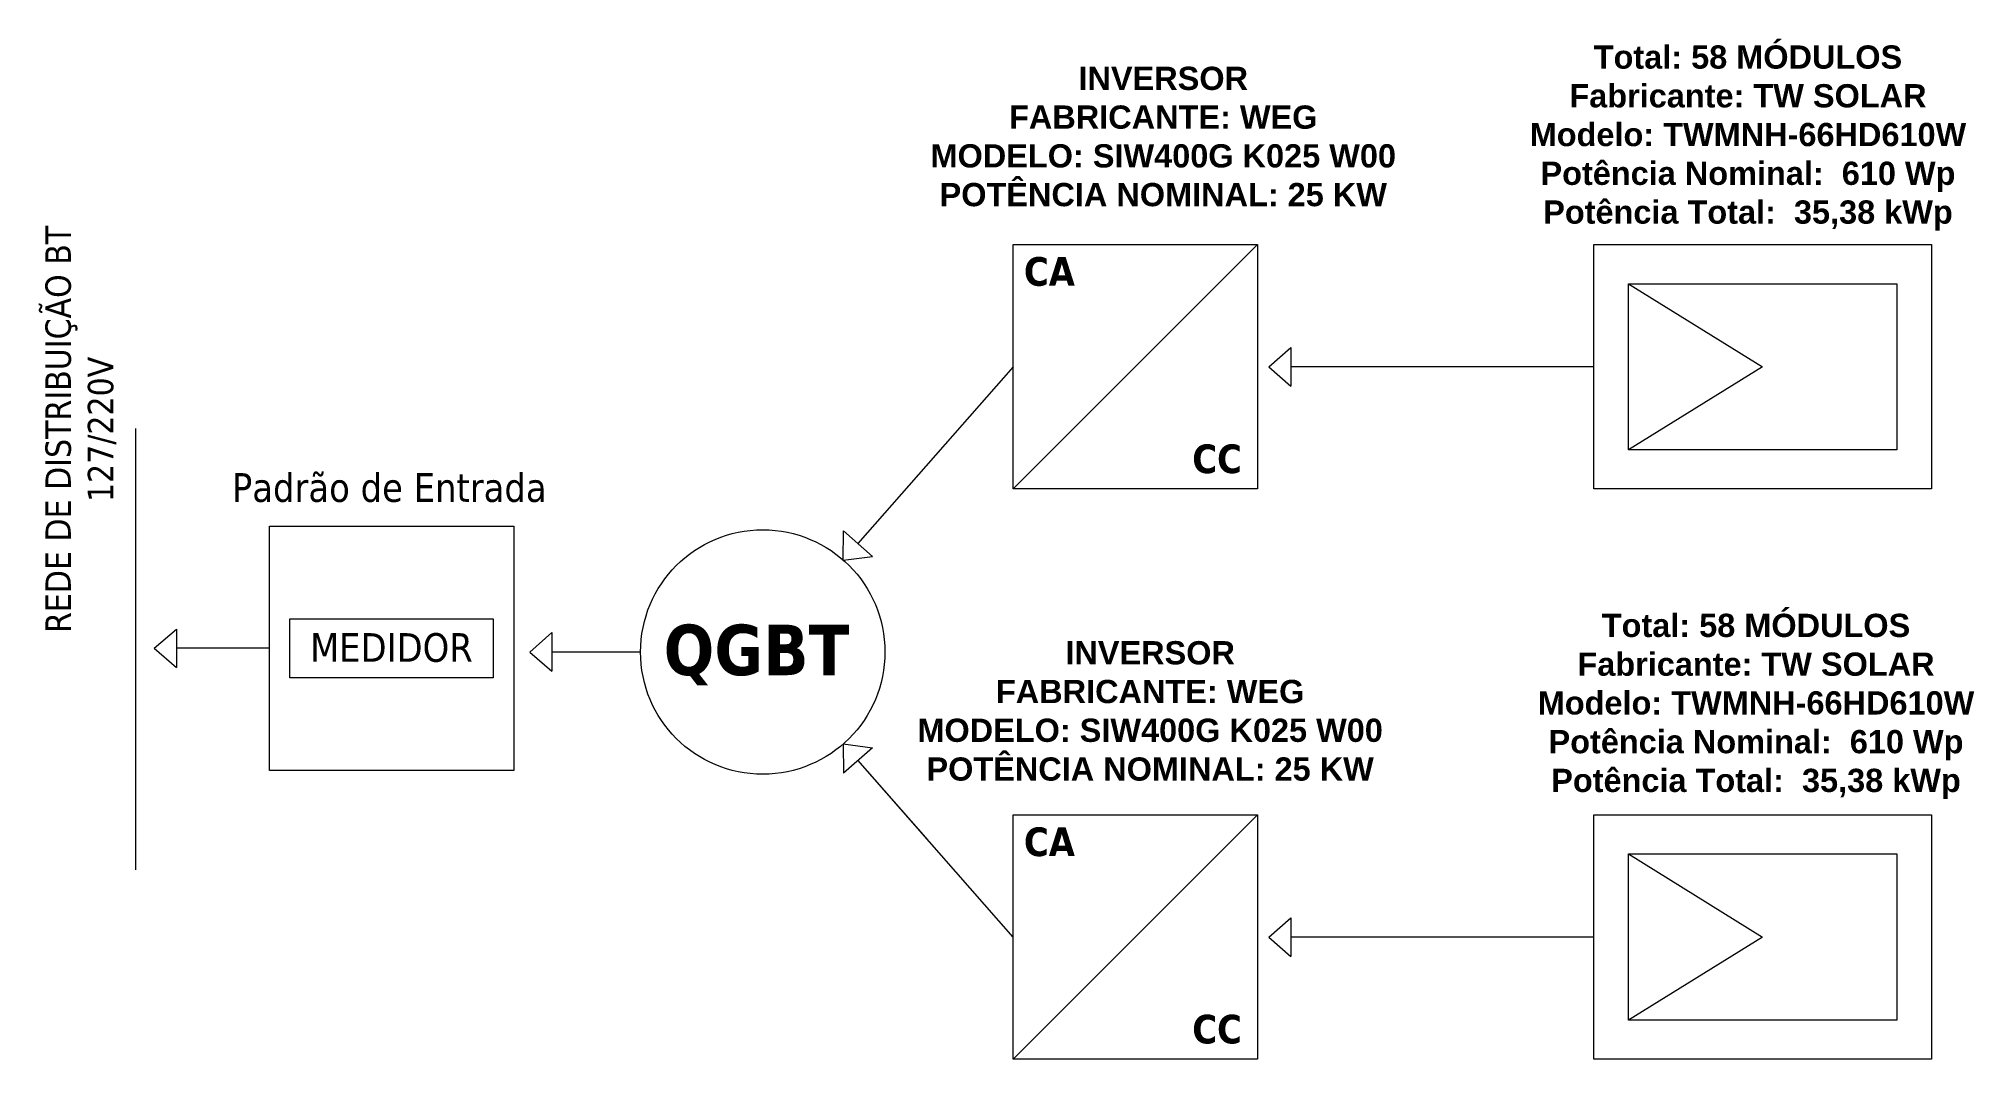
# Model space of a CAD drawing. Header units: millimetres. Extents: x 3949 to 6078, y -1968 to -943.
# Drawn here: x 5614 to 5732, y -1904.2 to -1842 of the extents above; entities that cross this region are included whole.
import ezdxf

# ---------------------------------------------------------------- set-up
doc = ezdxf.new("R2010")
doc.units = ezdxf.units.MM
doc.layers.add('DESENHO', color=7, linetype='Continuous', lineweight=0)
doc.layers.add('Terxto ok', color=3, linetype='Continuous')
doc.styles.add('Annotative', font='arial.ttf')
doc.styles.get("Standard").update_dxf_attribs({"font": 'arial.ttf'})

msp = doc.modelspace()

# ---------------------------------------------------------------- texts
at = {"layer": 'DESENHO', "lineweight": 0, "char_height": 1.4169, "attachment_point": 9, "style": 'Annotative'}
for s, insert in [('\\pxqc;{\\fArial|b1|i0|c0|p34;INVERSOR\\PFABRICANTE: WEG\\PMODELO: SIW400G K025 W00\\PPOTÊNCIA NOMINAL: 25 KW}', (5707.12, -1852.19)), ('\\pxqc;{\\fArial|b1|i0|c0|p34;INVERSOR\\PFABRICANTE: WEG\\PMODELO:^ISIW400G K025 W00\\PPOTÊNCIA NOMINAL: 25 KW}', (5706.32, -1887.2))]:
    msp.add_mtext_dynamic_manual_height_columns(s, width=49.1722, gutter_width=37.5, heights=[17.28], dxfattribs=dict(at, insert=insert))
at = {"layer": 'DESENHO', "lineweight": 0, "insert": (5616.56, -1878.18), "char_height": 1.5509, "attachment_point": 4, "rotation": 90}
msp.add_mtext('\\pxqc;{\\fTahoma|b0|i0|c0|p34;REDE DE DISTRIBUIÇÃO BT\\P127/220V}', dxfattribs=at)
at = {"layer": 'DESENHO', "lineweight": 0, "attachment_point": 4}
for s, insert, char_height in [('{\\fTahoma|b1|i0|c0|p34;CA}', (5674.04, -1856.16), 1.7486), ('{\\fTahoma|b1|i0|c0|p34;CC}', (5684.3, -1867.58), 1.7486), ('{\\fTahoma|b0|i0|c0|p34;Padrão de Entrada}', (5625.76, -1869.33), 1.7486), ('{\\fTahoma|b0|i0|c0|p34;MEDIDOR}', (5630.52, -1879.08), 1.7486), ('{\\fTahoma|b1|i0|c0|p34;QGBT}', (5652.08, -1879.52), 3.0791), ('{\\fTahoma|b1|i0|c0|p34;CA}', (5674.04, -1890.92), 1.7486), ('{\\fTahoma|b1|i0|c0|p34;CC}', (5684.3, -1902.34), 1.7486)]:
    msp.add_mtext(s, dxfattribs=dict(at, insert=insert, char_height=char_height))
at = {"layer": 'Terxto ok', "color": 0, "lineweight": 0, "char_height": 1.4169, "width": 36.0656, "attachment_point": 9, "style": 'Annotative'}
for insert in [(5736.21, -1853.66, 991.55), (5736.7, -1888.3, 991.55)]:
    msp.add_mtext('\\pxqc,t12;{\\fArial|b1|i0|c0|p34;Total: 58 MÓDULOS \\P\\ptz;Fabricante: TW SOLAR\\PModelo: TWMNH-66HD610W\\PPotência Nominal:  610 Wp\\PPotência Total:  35,38 kWp}', dxfattribs=dict(at, insert=insert))

# ---------------------------------------------------------------- linework, layer by layer
at = {"layer": 'DESENHO'}
for p, q in [((5673.39, -1869.4), (5688.28, -1854.51)), ((5710.89, -1856.89), (5719.07, -1861.96)), ((5688.98, -1861.96), (5690.32, -1860.78)), ((5690.32, -1860.78), (5690.32, -1863.13)), ((5673.39, -1861.96), (5663.92, -1872.73)), ((5688.98, -1861.96), (5690.32, -1863.13)), ((5708.78, -1861.96), (5690.32, -1861.96)), ((5719.07, -1861.96), (5710.89, -1867.02)), ((5619.9, -1892.61), (5619.9, -1865.72)), ((5668.2, -1867.87), (5663.92, -1872.73)), ((5663.03, -1873.74), (5663.04, -1871.96)), ((5663.04, -1871.96), (5664.81, -1873.51)), ((5663.03, -1873.74), (5664.81, -1873.51)), ((5621.03, -1879.11), (5622.38, -1877.94)), ((5622.38, -1877.94), (5622.38, -1880.29)), ((5643.92, -1879.34), (5645.26, -1878.16)), ((5645.26, -1878.16), (5645.26, -1880.51)), ((5621.03, -1879.11), (5622.38, -1880.29)), ((5628.05, -1879.11), (5622.38, -1879.11)), ((5643.92, -1879.34), (5645.26, -1880.51)), ((5650.67, -1879.34), (5645.26, -1879.34)), ((5663.03, -1884.93), (5664.81, -1885.17)), ((5663.03, -1884.93), (5663.04, -1886.72)), ((5664.81, -1885.17), (5663.04, -1886.72)), ((5668.2, -1890.81), (5663.92, -1885.94)), ((5673.39, -1896.72), (5663.92, -1885.94)), ((5673.39, -1904.16), (5688.28, -1889.27)), ((5710.89, -1891.65), (5719.07, -1896.72)), ((5688.98, -1896.72), (5690.32, -1895.54)), ((5690.32, -1895.54), (5690.32, -1897.89)), ((5688.98, -1896.72), (5690.32, -1897.89)), ((5708.78, -1896.72), (5690.32, -1896.72)), ((5719.07, -1896.72), (5710.89, -1901.78))]:
    msp.add_line(p, q, dxfattribs=at)
for points in [[(5673.39, -1854.51), (5688.28, -1854.51), (5688.28, -1869.4), (5673.39, -1869.4)], [(5708.78, -1854.51), (5729.37, -1854.51), (5729.37, -1869.4), (5708.78, -1869.4)], [(5710.89, -1856.89), (5727.25, -1856.89), (5727.25, -1867.02), (5710.89, -1867.02)], [(5628.05, -1871.67), (5642.94, -1871.67), (5642.94, -1886.56), (5628.05, -1886.56)], [(5629.3, -1877.31), (5641.69, -1877.31), (5641.69, -1880.92), (5629.3, -1880.92)], [(5673.39, -1889.27), (5688.28, -1889.27), (5688.28, -1904.16), (5673.39, -1904.16)], [(5708.78, -1889.27), (5729.37, -1889.27), (5729.37, -1904.16), (5708.78, -1904.16)], [(5710.89, -1891.65), (5727.25, -1891.65), (5727.25, -1901.78), (5710.89, -1901.78)]]:
    msp.add_lwpolyline(points, close=True, dxfattribs=at)
msp.add_circle((5658.12, -1879.34), 7.45, dxfattribs=at)

msp.set_redraw_order([(e.dxf.handle, doc.entitydb.next_handle()) for e in msp.query("TEXT MTEXT ATTDEF DIMENSION ARC_DIMENSION")])  # texts and dimensions are drawn at this point

doc.saveas('drawing.dxf')
